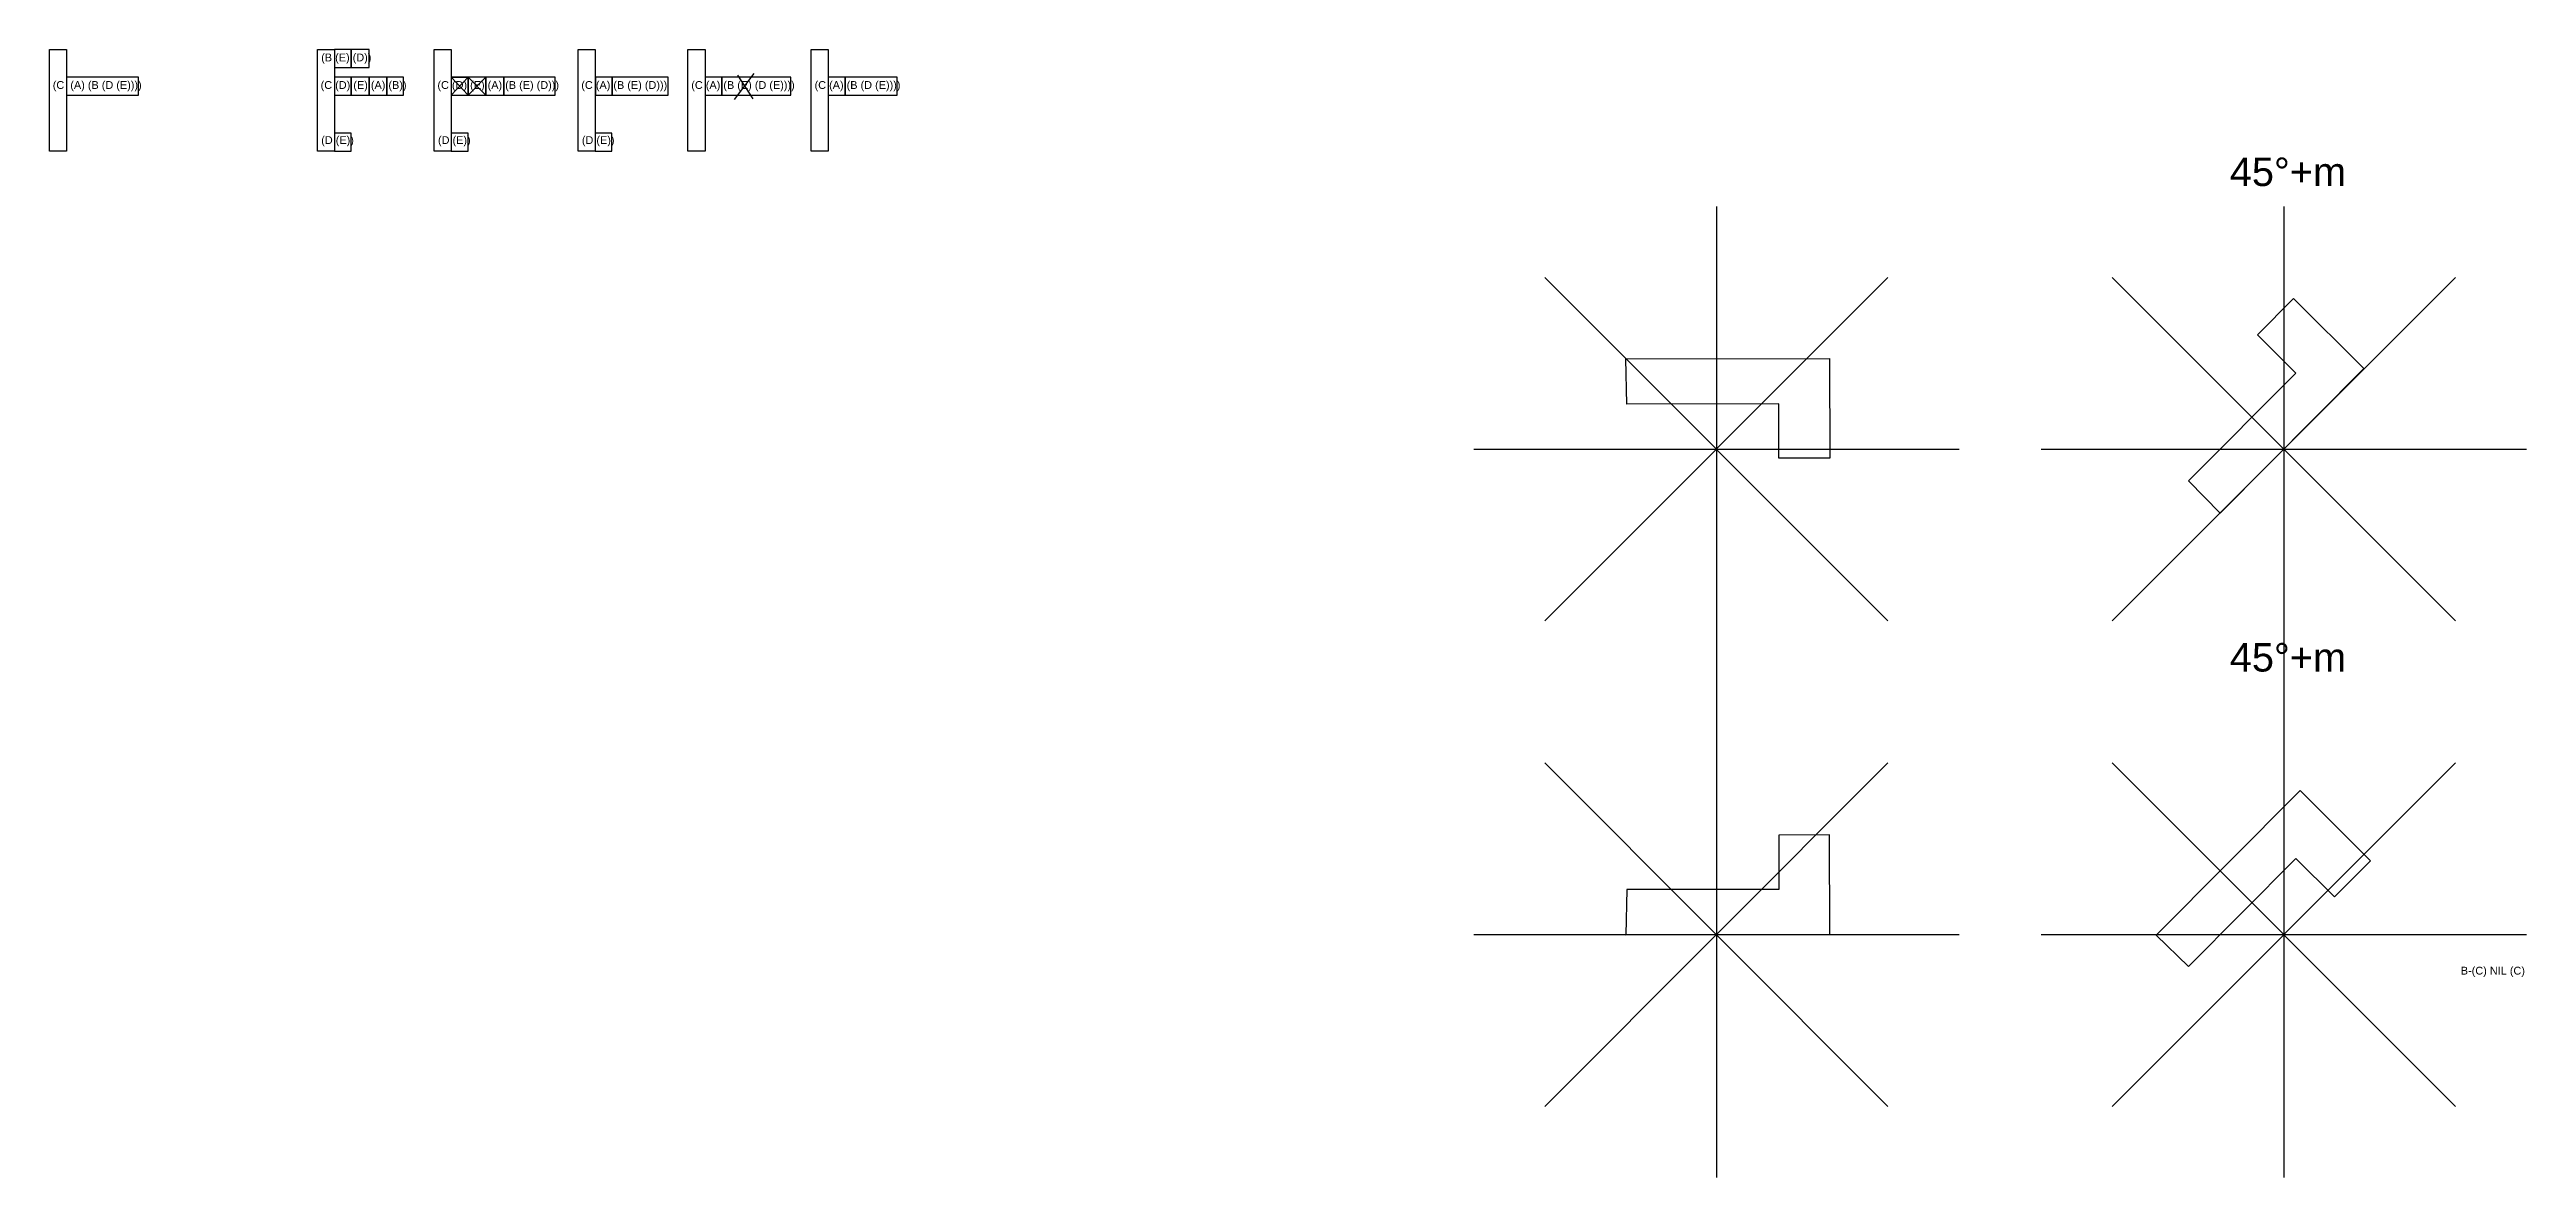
# Model space of a CAD drawing. Header units: millimetres. Extents: x -16874 to 48937, y 0 to 27575.
# Drawn here: x 26820 to 44277, y 6720 to 14663 of the extents above; entities that cross this region are included whole.
import ezdxf

# ---------------------------------------------------------------- set-up
doc = ezdxf.new("R2010")
doc.units = ezdxf.units.MM
doc.styles.get("Standard").update_dxf_attribs({"font": 'arial.ttf'})

msp = doc.modelspace()

# ---------------------------------------------------------------- texts
for s, height, p in [('(B (E) (D))', 54.97, (28735, 14580)), ('(C  (A) (B (D (E))))', 54.97, (26843, 14386)), ('(C (D) (E) (A) (B))', 54.97, (28731, 14386)), ('(C (D) (E) (A) (B (E) (D)))', 54.97, (29554, 14386)), ('(C (A) (B (E) (D)))', 54.97, (30568, 14386)), ('(C (A) (B (E) (D (E))))', 54.97, (31343, 14386)), ('(C (A) (B (D (E))))', 54.97, (32212, 14386)), ('(D (E))', 55, (28735, 13998)), ('(D (E))', 55, (29558, 13998)), ('(D (E))', 55, (30572, 13998)), ('45°+m', 200.3, (42186, 13702)), ('45°+m', 200.3, (42186, 10283)), ('B-(C) NIL (C)', 54.97, (43814, 8149))]:
    msp.add_text(s, height=height).set_placement(p)

# ---------------------------------------------------------------- linework, layer by layer
for p, q in [((31785, 14494), (31646, 14311)), ((29770, 14342), (29652, 14468)), ((29652, 14468), (29770, 14468)), ((29770, 14468), (29652, 14342)), ((29652, 14342), (29895, 14342)), ((29895, 14468), (29770, 14342)), ((29895, 14342), (29770, 14468)), ((31668, 14484), (31776, 14316)), ((38568, 13559), (38568, 10140)), ((42567, 13559), (42567, 10140)), ((37359, 10641), (39777, 13059)), ((39777, 10641), (37359, 13059)), ((41358, 10641), (43776, 13059)), ((43776, 10641), (41358, 13059)), ((36859, 11850), (40278, 11850)), ((40857, 11850), (44277, 11850)), ((38568, 10140), (38568, 6720)), ((42567, 10140), (42567, 6720)), ((37359, 7221), (39777, 9639)), ((39777, 7221), (37359, 9639)), ((41358, 7221), (43776, 9639)), ((43776, 7221), (41358, 9639)), ((36859, 8430), (40278, 8430)), ((40857, 8430), (44277, 8430))]:
    msp.add_line(p, q)
for points in [[(26820, 14663), (26941, 14663), (26941, 13948), (26820, 13948)], [(28708, 14663), (28829, 14663), (28829, 13948), (28708, 13948)], [(28829, 14537), (28947, 14537), (28947, 14663), (28829, 14663)], [(28947, 14537), (29072, 14537), (29072, 14663), (28947, 14663)], [(29531, 14663), (29652, 14663), (29652, 13948), (29531, 13948)], [(30545, 14663), (30665, 14663), (30665, 13948), (30545, 13948)], [(31320, 14663), (31440, 14663), (31440, 13948), (31320, 13948)], [(32189, 14663), (32309, 14663), (32309, 13948), (32189, 13948)], [(26941, 14343), (27447, 14343), (27447, 14469), (26941, 14469)], [(28829, 14342), (28947, 14342), (28947, 14468), (28829, 14468)], [(28947, 14342), (29072, 14342), (29072, 14468), (28947, 14468)], [(29072, 14342), (29198, 14342), (29198, 14468), (29072, 14468)], [(29198, 14342), (29314, 14342), (29314, 14468), (29198, 14468)], [(29652, 14342), (29770, 14342), (29770, 14468), (29652, 14468)], [(29770, 14342), (29895, 14342), (29895, 14468), (29770, 14468)], [(29895, 14342), (30021, 14342), (30021, 14468), (29895, 14468)], [(30021, 14342), (30384, 14342), (30384, 14468), (30021, 14468)], [(30667, 14342), (30785, 14342), (30785, 14468), (30667, 14468)], [(30785, 14342), (31181, 14342), (31181, 14468), (30785, 14468)], [(31440, 14342), (31559, 14342), (31559, 14468), (31440, 14468)], [(31559, 14342), (32045, 14342), (32045, 14468), (31559, 14468)], [(32309, 14342), (32428, 14342), (32428, 14468), (32309, 14468)], [(32428, 14342), (32795, 14342), (32795, 14468), (32428, 14468)], [(28829, 13948), (28947, 13948), (28947, 14074), (28829, 14074)], [(29652, 13948), (29770, 13948), (29770, 14074), (29652, 14074)], [(30665, 13948), (30784, 13948), (30784, 14074), (30665, 14074)]]:
    msp.add_lwpolyline(points, close=True)
at = {"color": 2}
for points in [[(42117, 11398), (43131, 12416), (42635, 12910), (42381, 12655), (42652, 12385), (41896, 11626)], [(37930, 8429), (39367, 8432), (39366, 9132), (39007, 9131), (39008, 8749), (37936, 8747)]]:
    msp.add_lwpolyline(points, close=True, dxfattribs=at)
at = {"color": 1}
for points in [[(37929, 12484), (39366, 12487), (39368, 11786), (39008, 11786), (39008, 12168), (37936, 12166)], [(41666, 8427), (42681, 9445), (43177, 8951), (42923, 8696), (42652, 8966), (41896, 8206)]]:
    msp.add_lwpolyline(points, close=True, dxfattribs=at)

msp.set_redraw_order([(e.dxf.handle, doc.entitydb.next_handle()) for e in msp.query("TEXT MTEXT ATTDEF DIMENSION ARC_DIMENSION")])  # texts and dimensions are drawn at this point

doc.saveas('drawing.dxf')
